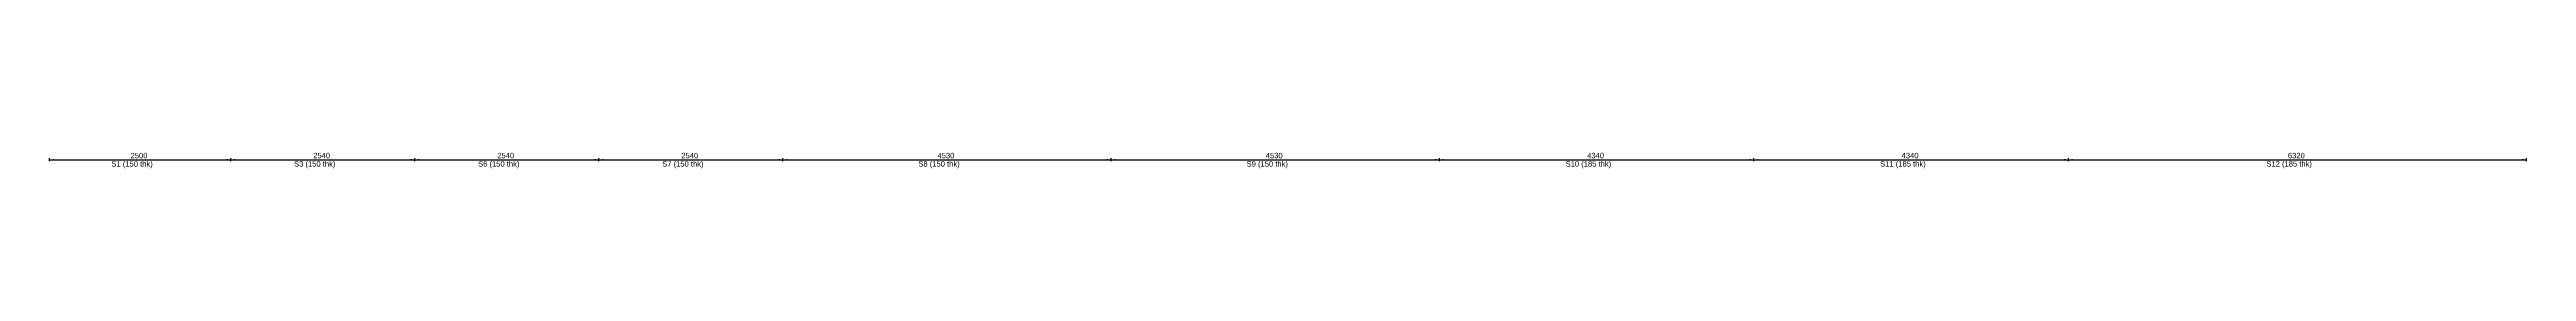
# Model space of a CAD drawing. Extents: x 0 to 119, y -5 to 121.
# Drawn here: x 0 to 34.18, y 100.36 to 100.58 of the extents above; entities that cross this region are included whole.
import ezdxf

# ---------------------------------------------------------------- set-up
doc = ezdxf.new("R2010")
doc.units = 0
for name, color, linetype in [('Slab_ID', 4, 'CONTINUOUS'), ('Span_Dim', 7, 'CONTINUOUS'), ('span_line', 7, 'CONTINUOUS')]:
    doc.layers.add(name, color=color, linetype=linetype)
doc.styles.add('STRUDS_Arial', font='ARIAL.TTF', dxfattribs={"height": 0.04})

msp = doc.modelspace()

# ---------------------------------------------------------------- linework, layer by layer
at = {"layer": 'Span_Line'}
for p, q in [((0, 100.46), (0, 100.5)), ((2.5, 100.46), (2.5, 100.5)), ((2.5, 100.46), (2.5, 100.5)), ((5.04, 100.46), (5.04, 100.5)), ((5.04, 100.46), (5.04, 100.5)), ((7.58, 100.46), (7.58, 100.5)), ((7.58, 100.46), (7.58, 100.5)), ((10.12, 100.46), (10.12, 100.5)), ((10.12, 100.46), (10.12, 100.5)), ((14.65, 100.46), (14.65, 100.5)), ((14.65, 100.46), (14.65, 100.5)), ((19.18, 100.46), (19.18, 100.5)), ((19.18, 100.46), (19.18, 100.5)), ((23.52, 100.46), (23.52, 100.5)), ((23.52, 100.46), (23.52, 100.5)), ((27.86, 100.46), (27.86, 100.5)), ((27.86, 100.46), (27.86, 100.5)), ((34.18, 100.46), (34.18, 100.5)), ((0, 100.48), (2.5, 100.48)), ((2.5, 100.48), (5.04, 100.48)), ((5.04, 100.48), (7.58, 100.48)), ((7.58, 100.48), (10.12, 100.48)), ((10.12, 100.48), (14.65, 100.48)), ((14.65, 100.48), (19.18, 100.48)), ((19.18, 100.48), (23.52, 100.48)), ((23.52, 100.48), (27.86, 100.48)), ((27.86, 100.48), (34.18, 100.48))]:
    msp.add_line(p, q, dxfattribs=at)
for points in [[(0, 100.48), (0.06, 100.49), (0, 100.48), (0.06, 100.47)], [(2.5, 100.48), (2.44, 100.492), (2.5, 100.48), (2.44, 100.47)], [(2.5, 100.48), (2.56, 100.49), (2.5, 100.48), (2.56, 100.47)], [(5.04, 100.48), (4.98, 100.492), (5.04, 100.48), (4.98, 100.47)], [(5.04, 100.48), (5.1, 100.49), (5.04, 100.48), (5.1, 100.47)], [(7.58, 100.48), (7.52, 100.492), (7.58, 100.48), (7.52, 100.47)], [(7.58, 100.48), (7.64, 100.49), (7.58, 100.48), (7.64, 100.47)], [(10.12, 100.48), (10.06, 100.492), (10.12, 100.48), (10.06, 100.47)], [(10.12, 100.48), (10.18, 100.49), (10.12, 100.48), (10.18, 100.47)], [(14.65, 100.48), (14.59, 100.492), (14.65, 100.48), (14.59, 100.47)], [(14.65, 100.48), (14.71, 100.49), (14.65, 100.48), (14.71, 100.47)], [(19.18, 100.48), (19.12, 100.492), (19.18, 100.48), (19.12, 100.47)], [(19.18, 100.48), (19.24, 100.49), (19.18, 100.48), (19.24, 100.47)], [(23.52, 100.48), (23.46, 100.492), (23.52, 100.48), (23.46, 100.47)], [(23.52, 100.48), (23.58, 100.49), (23.52, 100.48), (23.58, 100.47)], [(27.86, 100.48), (27.8, 100.492), (27.86, 100.48), (27.8, 100.47)], [(27.86, 100.48), (27.92, 100.49), (27.86, 100.48), (27.92, 100.47)], [(34.18, 100.48), (34.12, 100.492), (34.18, 100.48), (34.12, 100.47)]]:
    msp.add_solid(points, dxfattribs=at)

# ---------------------------------------------------------------- texts
at = {"layer": 'Slab_ID', "style": 'STRUDS_Arial'}
for s, p in [('S1 (150 thk)', (0.854, 100.385)), ('S3 (150 thk)', (3.374, 100.385)), ('S6 (150 thk)', (5.914, 100.385)), ('S7 (150 thk)', (8.454, 100.385)), ('S8 (150 thk)', (11.989, 100.385)), ('S9 (150 thk)', (16.519, 100.385)), ('S10 (185 thk)', (20.921, 100.385)), ('S11 (185 thk)', (25.261, 100.385)), ('S12 (185 thk)', (30.591, 100.385))]:
    msp.add_text(s, height=0.075, dxfattribs=at).set_placement(p)
at = {"layer": 'Span_Dim', "style": 'STRUDS_Arial'}
for s, p in [('2500', (1.118, 100.5)), ('2540', (3.638, 100.5)), ('2540', (6.178, 100.5)), ('2540', (8.718, 100.5)), ('4530', (12.253, 100.5)), ('4530', (16.783, 100.5)), ('4340', (21.218, 100.5)), ('4340', (25.558, 100.5)), ('6320', (30.888, 100.5))]:
    msp.add_text(s, height=0.075, dxfattribs=at).set_placement(p)

doc.saveas('drawing.dxf')
